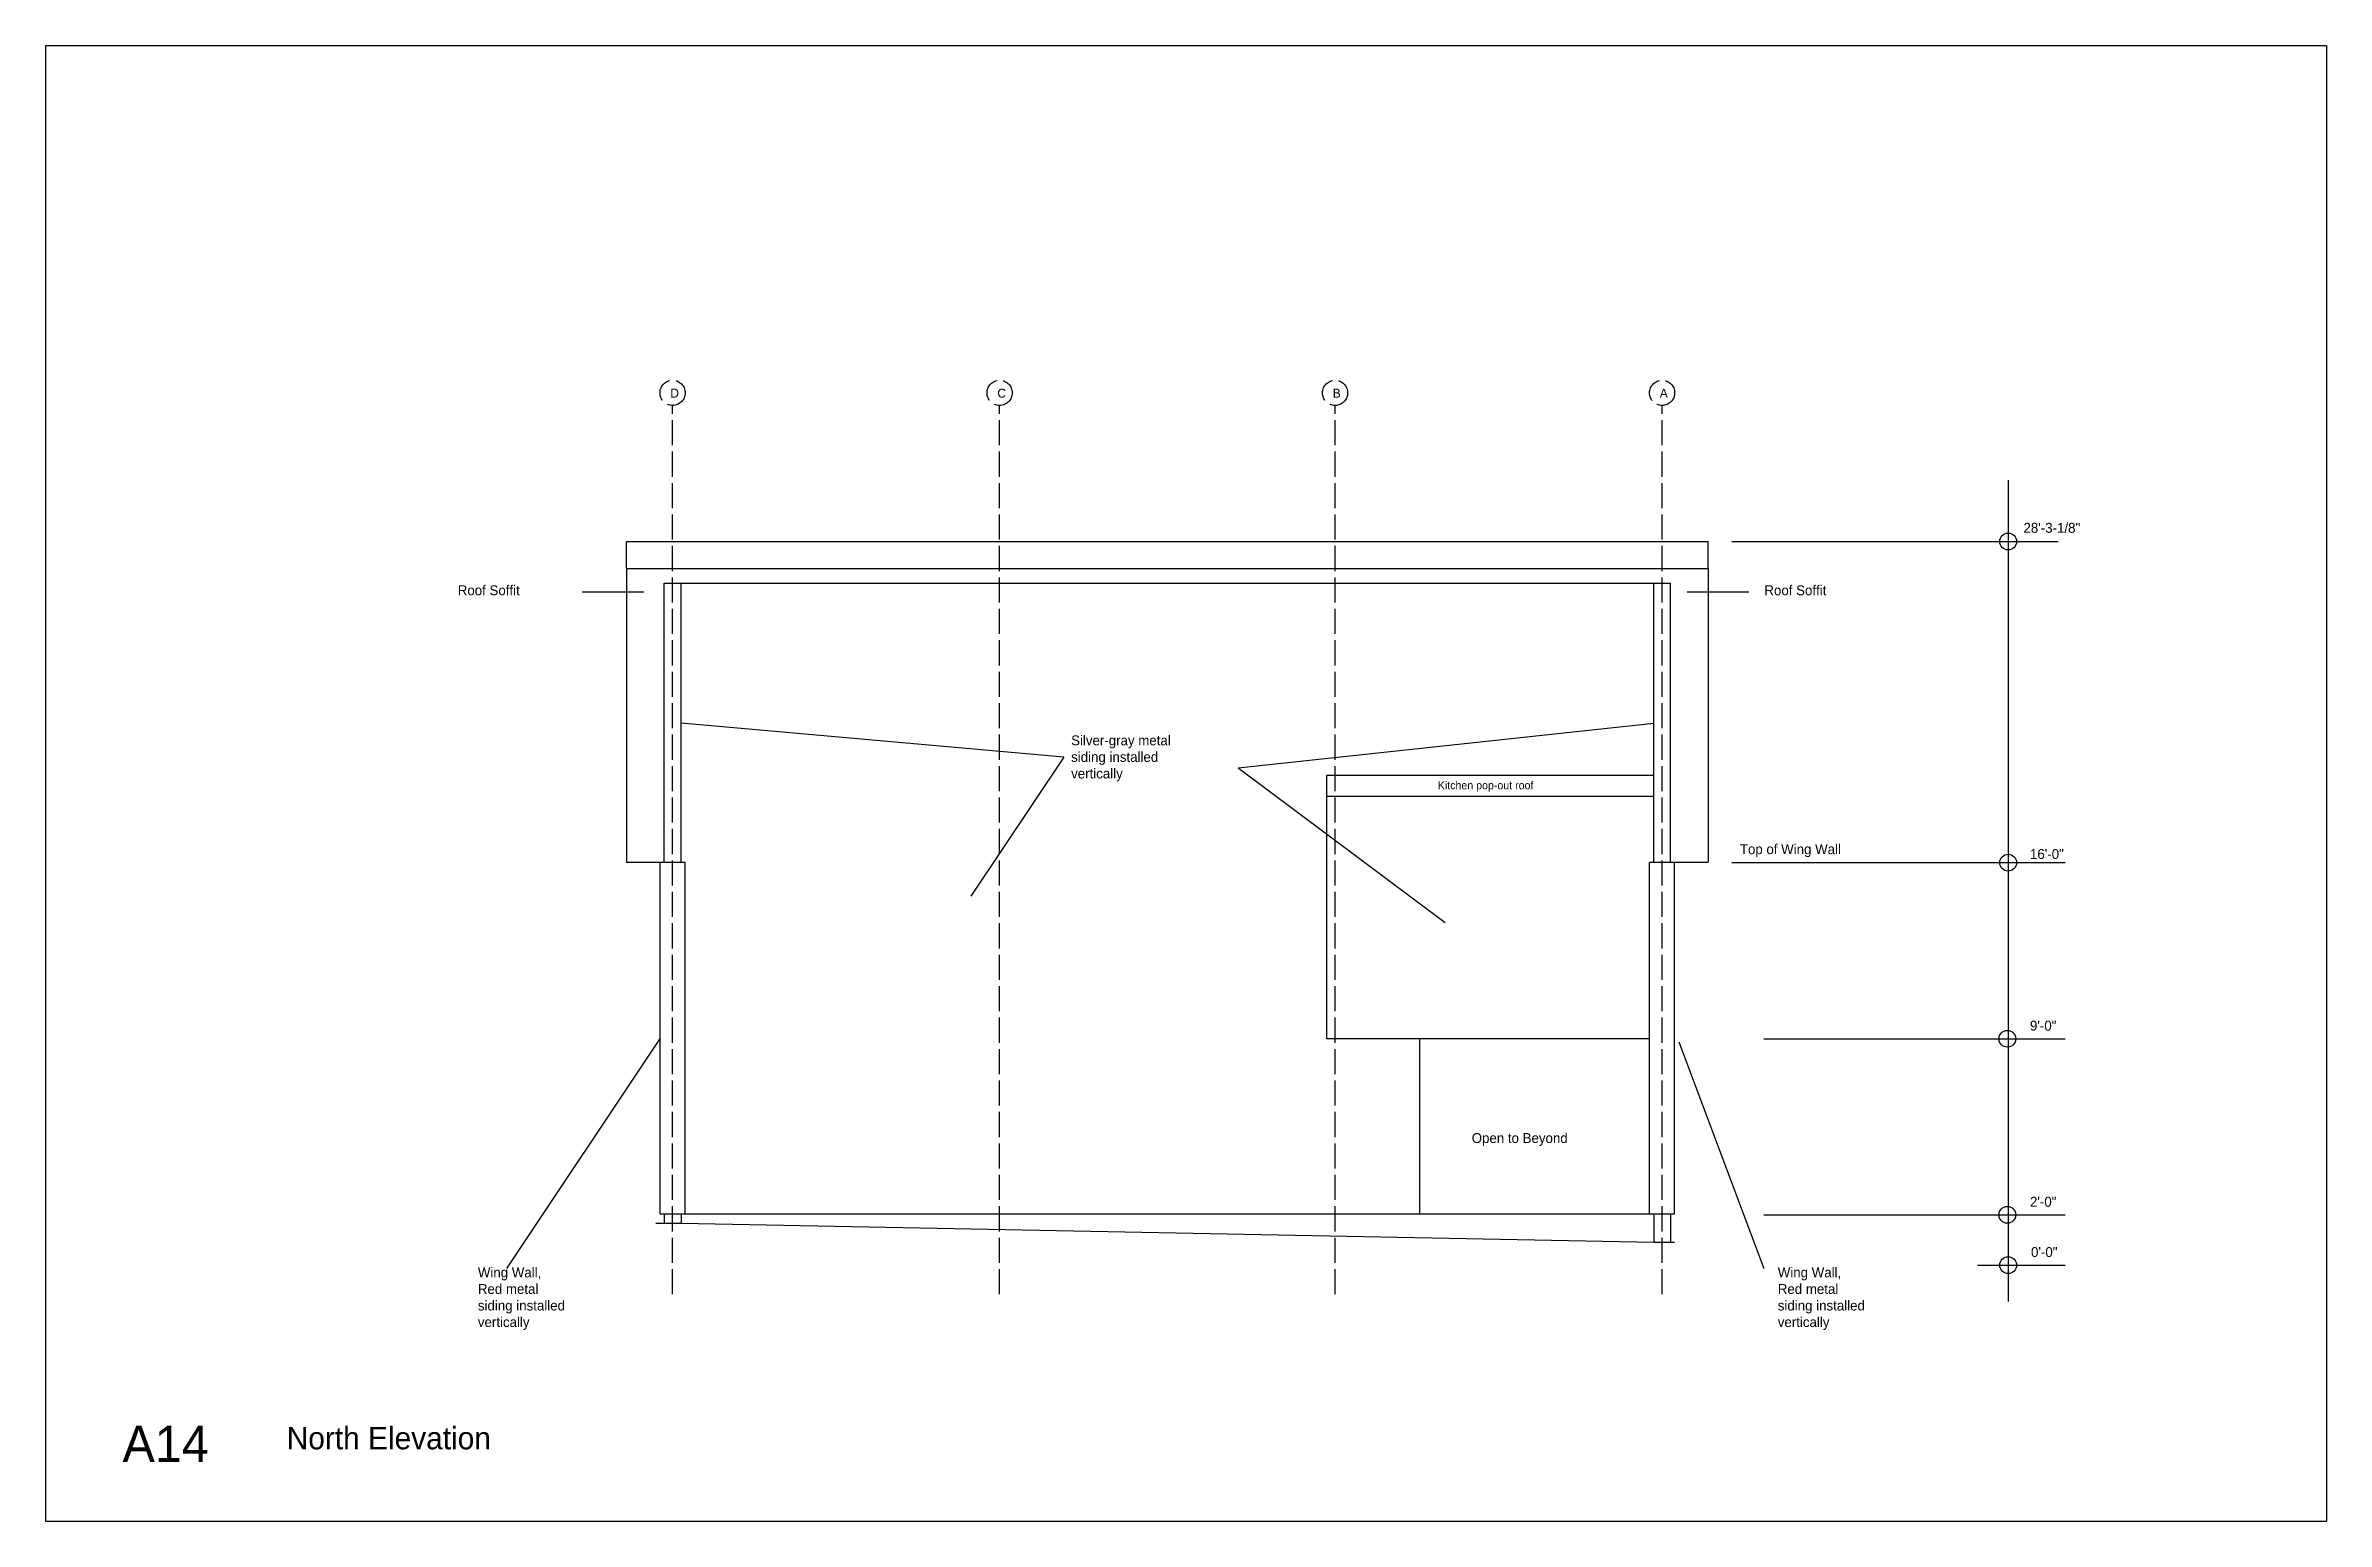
# Model space of a CAD drawing. Header units: inches. Extents: x -173 to 6851, y -308 to 3486.
# Drawn here: x 5763 to 6851, y -308 to 396 of the extents above; entities that cross this region are included whole.
import ezdxf

# ---------------------------------------------------------------- set-up
doc = ezdxf.new("R2010")
doc.units = ezdxf.units.IN
doc.header["$MEASUREMENT"] = 0
doc.linetypes.add('ACAD_ISO02W100', pattern=[15, 12, -3])
for name, color, linetype in [('const', 7, 'Continuous'), ('e1', 7, 'Continuous'), ('e2', 251, 'Continuous'), ('grid', 252, 'ACAD_ISO02W100'), ('walls', 7, 'Continuous')]:
    doc.layers.add(name, color=color, linetype=linetype)

msp = doc.modelspace()

# ---------------------------------------------------------------- texts
at = {"layer": 'const', "attachment_point": 1}
for s, insert, char_height, width in [('D', (6061.3, 232.5), 4.26, 1625.197), ('C', (6217.3, 232.5), 4.26, 1625.197), ('B', (6377.3, 232.5), 4.26, 1625.197), ('A', (6533.3, 232.5), 4.26, 1625.197), ('28\'-3-1/8"', (6706.8, 168.5), 4.74, 1805.775), ('\\PRoof Soffit', (5959.9, 146.6), 4.736, 1805.775), ('\\PRoof Soffit', (6583.2, 146.6), 4.736, 1805.775), ('\\PSilver-gray metal^Jsiding installed^Jvertically', (6252.5, 75), 4.736, 1805.775), ('Kitchen pop-out roof', (6427.4, 45.2), 3.789, 1444.62), ('Top of Wing Wall', (6571.5, 15.2), 4.736, 1805.775), ('16\'-0"', (6709.9, 12.9), 4.74, 1805.775), ('9\'-0"', (6709.9, -69), 4.74, 1805.775), ('Open to Beyond', (6443.6, -122.6), 4.736, 1805.775), ('2\'-0"', (6709.9, -153), 4.74, 1805.775), ('0\'-0"', (6710.4, -177), 4.74, 1805.775), ('Wing Wall,\\PRed metal^Jsiding installed^Jvertically', (5969.5, -186.7), 4.736, 1805.775), ('Wing Wall,\\PRed metal^Jsiding installed^Jvertically', (6589.6, -186.7), 4.736, 1805.775), ('A14', (5800, -262.2), 17.26, 6582.049), ('North Elevation', (5878.3, -262.8), 10.656, 4062.993)]:
    msp.add_mtext(s, dxfattribs=dict(at, insert=insert, char_height=char_height, width=width))

# ---------------------------------------------------------------- linework, layer by layer
for p, q in [((5763.3, 396.2), (5763.3, -307.8)), ((5763.3, 396.2), (6851.3, 396.2)), ((6851.3, 396.2), (6851.3, -307.8)), ((5763.3, -307.8), (6851.3, -307.8))]:
    msp.add_line(p, q)
at = {"layer": 'e1'}
for p, q in [((6040.4, 146.7), (6556.4, 146.7)), ((6048.7, 135.5), (6019.2, 135.5)), ((6575.8, 135.5), (6546.3, 135.5)), ((6374.4, -77.6), (6374.4, 48.2)), ((6374.4, 38.2), (6530.4, 38.2)), ((6528.4, -77.6), (6374.4, -77.6)), ((6418.9, -161.1), (6418.9, -77.6)), ((6066.4, -161.1), (6540.4, -161.1))]:
    msp.add_line(p, q, dxfattribs=at)
at = {"layer": 'e2'}
for p, q in [((6699.5, 188.8), (6699.5, -203)), ((6567.7, 159.6), (6723.4, 159.6)), ((6040.4, 146.7), (6040.4, 6.4)), ((6556.4, 146.7), (6556.4, 6.6)), ((6058.4, 139.7), (6538.4, 139.7)), ((6249, 56.7), (6066.4, 73)), ((6332.2, 51.6), (6530.4, 73)), ((6249, 56.7), (6204.7, -9.6)), ((6332.2, 51.6), (6431, -22.2)), ((6374.4, 48.2), (6530.4, 48.2)), ((6056.4, 6.4), (6040.4, 6.4)), ((6540.4, 6.6), (6556.4, 6.6)), ((6567.7, 6.4), (6726.7, 6.4)), ((6056.4, -77.4), (5983.1, -187.2)), ((6542.4, -79), (6582.9, -187.2)), ((6582.9, -77.6), (6726.7, -77.6)), ((6582.9, -161.6), (6726.7, -161.6)), ((6684.8, -185.6), (6726.7, -185.6))]:
    msp.add_line(p, q, dxfattribs=at)
for centre in [(6699.5, 159.6), (6699.5, 6.4), (6699.1, -77.6), (6699.1, -161.6), (6699.5, -185.6)]:
    msp.add_circle(centre, 4, dxfattribs=at)
at = {"layer": 'grid'}
for p, q in [((6062.4, -199.5), (6062.4, 224.5)), ((6218.4, -199.5), (6218.4, 224.5)), ((6378.4, -199.5), (6378.4, 224.5)), ((6534.4, -199.5), (6534.4, 224.5))]:
    msp.add_line(p, q, dxfattribs=at)
for centre in [(6062.4, 230.5), (6218.4, 230.5), (6378.4, 230.5), (6534.4, 230.5)]:
    msp.add_circle(centre, 6, dxfattribs=at)
at = {"layer": 'walls'}
for p, q in [((6040.4, 159.6), (6556.4, 159.6)), ((6040.4, 146.7), (6040.4, 159.6)), ((6556.4, 146.7), (6556.4, 159.6)), ((6058.4, 6.4), (6058.4, 139.7)), ((6066.4, 6.4), (6066.4, 139.7)), ((6530.4, 6.4), (6530.4, 139.7)), ((6538.4, 6.4), (6538.4, 139.7)), ((6056.4, -161.1), (6056.4, 6.4)), ((6068.4, 6.4), (6056.4, 6.4)), ((6068.4, -161.1), (6068.4, 6.4)), ((6528.4, -161.1), (6528.4, 6.4)), ((6540.4, 6.4), (6528.4, 6.4)), ((6540.4, -161.1), (6540.4, 6.4)), ((6056.4, -161.1), (6066.4, -161.1)), ((6058.4, -161.1), (6058.4, -165.6)), ((6066.4, -161.1), (6066.4, -165.6)), ((6530.4, -161.1), (6530.4, -174.6)), ((6530.4, -161.1), (6538.4, -161.1)), ((6538.4, -161.1), (6538.4, -174.6)), ((6054.4, -165.6), (6066.4, -165.6)), ((6066.4, -165.6), (6530.4, -174.6)), ((6530.4, -174.6), (6540.4, -174.6))]:
    msp.add_line(p, q, dxfattribs=at)

msp.set_redraw_order([(e.dxf.handle, doc.entitydb.next_handle()) for e in msp.query("TEXT MTEXT ATTDEF DIMENSION ARC_DIMENSION")])  # texts and dimensions are drawn at this point

doc.saveas('drawing.dxf')
